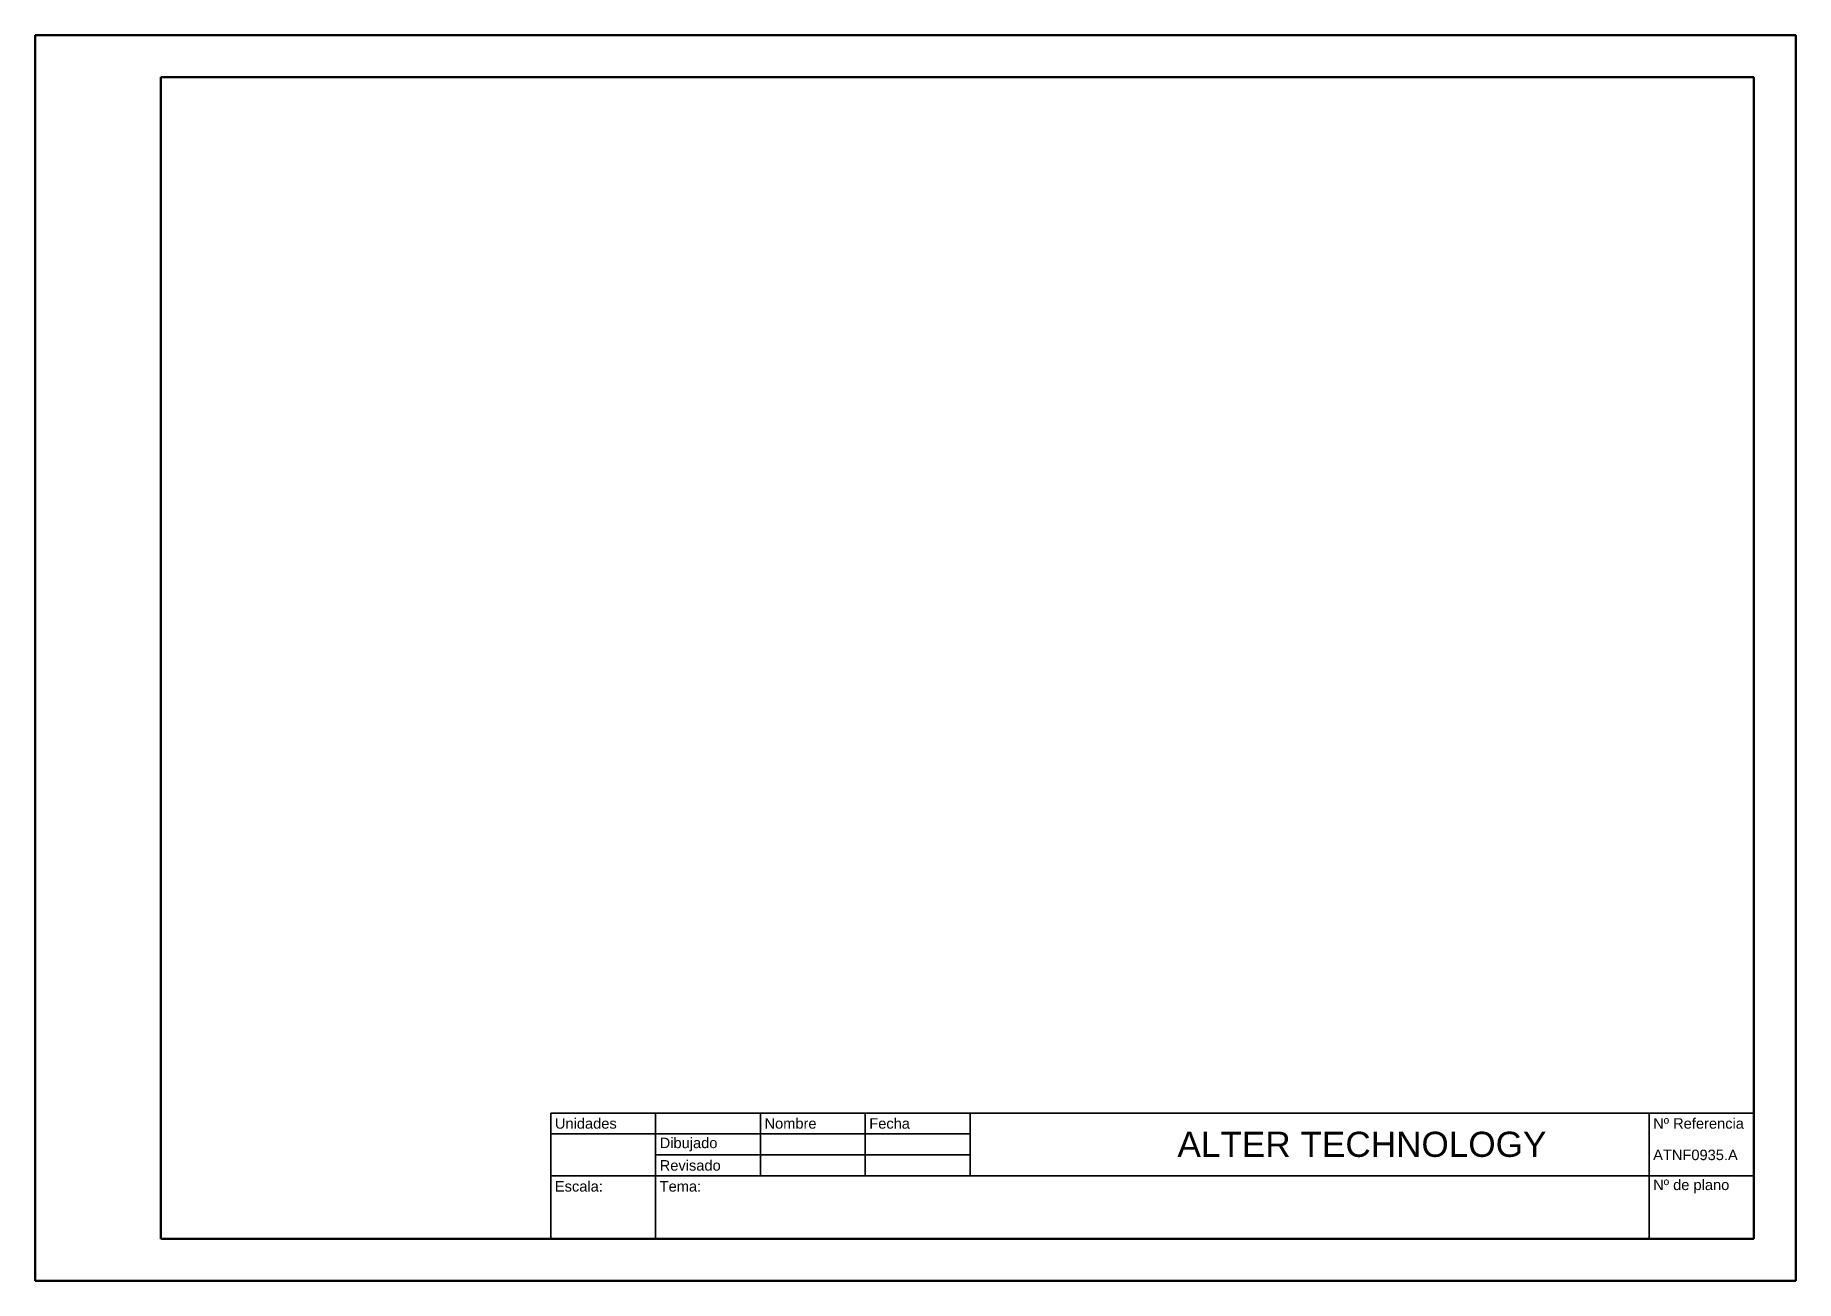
# Model space of a CAD drawing. Header units: millimetres. Extents: x 520 to 59890, y 214 to 19944.
# Drawn here: x 519.5 to 939.5, y 215.6 to 512.6 of the extents above; entities that cross this region are included whole.
import ezdxf

# ---------------------------------------------------------------- set-up
doc = ezdxf.new("R2010")
doc.units = ezdxf.units.MM
doc.header["$MEASUREMENT"] = 0
doc.layers.get('0').update_dxf_attribs({"color": 94, "lineweight": 50})
doc.layers.add('1', color=10, linetype='Continuous', lineweight=35)
doc.layers.add('Cajetin', color=2, linetype='Continuous')
doc.styles.get("Standard").update_dxf_attribs({"font": 'arial.ttf', "height": 2.5})

msp = doc.modelspace()

# ---------------------------------------------------------------- texts
at = {"layer": 'Cajetin'}
for s, width, insert, char_height, attachment_point in [(' Unidades', 25, (642.51, 253.09), 2.5, 4), (' Nombre', 25, (692.51, 253.09), 2.5, 4), (' Fecha', 25, (717.51, 253.09), 2.5, 4), (' Nº Referencia', 25, (904.51, 253.09), 2.5, 4), (' Dibujado', 25, (667.51, 248.09), 2.5, 4), ('ALTER TECHNOLOGY ', 187, (836.01, 248.09), 6, 5), (' Revisado', 25, (667.51, 243.09), 2.5, 4), (' ATNF0935.A', 25, (904.51, 245.59), 2.5, 4), (' Escala:', 25, (642.51, 238.09), 2.5, 4), (' Nº de plano', 25, (904.51, 238.09), 2.5, 4), (' Tema:', 25, (667.51, 238.09), 2.5, 4)]:
    msp.add_mtext_dynamic_manual_height_columns(s, width=width, gutter_width=12.5, heights=[0], dxfattribs=dict(at, insert=insert, char_height=char_height, attachment_point=attachment_point))

# ---------------------------------------------------------------- linework, layer by layer
for p, q in [((519.51, 512.59), (519.51, 215.59)), ((939.51, 512.59), (519.51, 512.59)), ((939.51, 215.59), (939.51, 512.59)), ((549.51, 502.59), (549.51, 225.59)), ((929.51, 502.59), (549.51, 502.59)), ((929.51, 225.59), (929.51, 502.59)), ((549.51, 225.59), (929.51, 225.59)), ((519.51, 215.59), (939.51, 215.59))]:
    msp.add_line(p, q)
at = {"layer": '1'}
for p, q in [((929.51, 255.59), (642.51, 255.59)), ((642.51, 255.59), (642.51, 225.59)), ((667.51, 255.59), (667.51, 225.59)), ((692.51, 255.59), (692.51, 240.59)), ((717.51, 255.59), (717.51, 240.59)), ((742.51, 255.59), (742.51, 240.59)), ((904.51, 240.59), (904.51, 255.59)), ((742.51, 250.59), (642.51, 250.59)), ((742.51, 245.59), (667.51, 245.59)), ((929.51, 240.59), (642.51, 240.59)), ((904.51, 240.59), (904.51, 225.59))]:
    msp.add_line(p, q, dxfattribs=at)

msp.set_redraw_order([(e.dxf.handle, doc.entitydb.next_handle()) for e in msp.query("TEXT MTEXT ATTDEF DIMENSION ARC_DIMENSION")])  # texts and dimensions are drawn at this point

doc.saveas('drawing.dxf')
